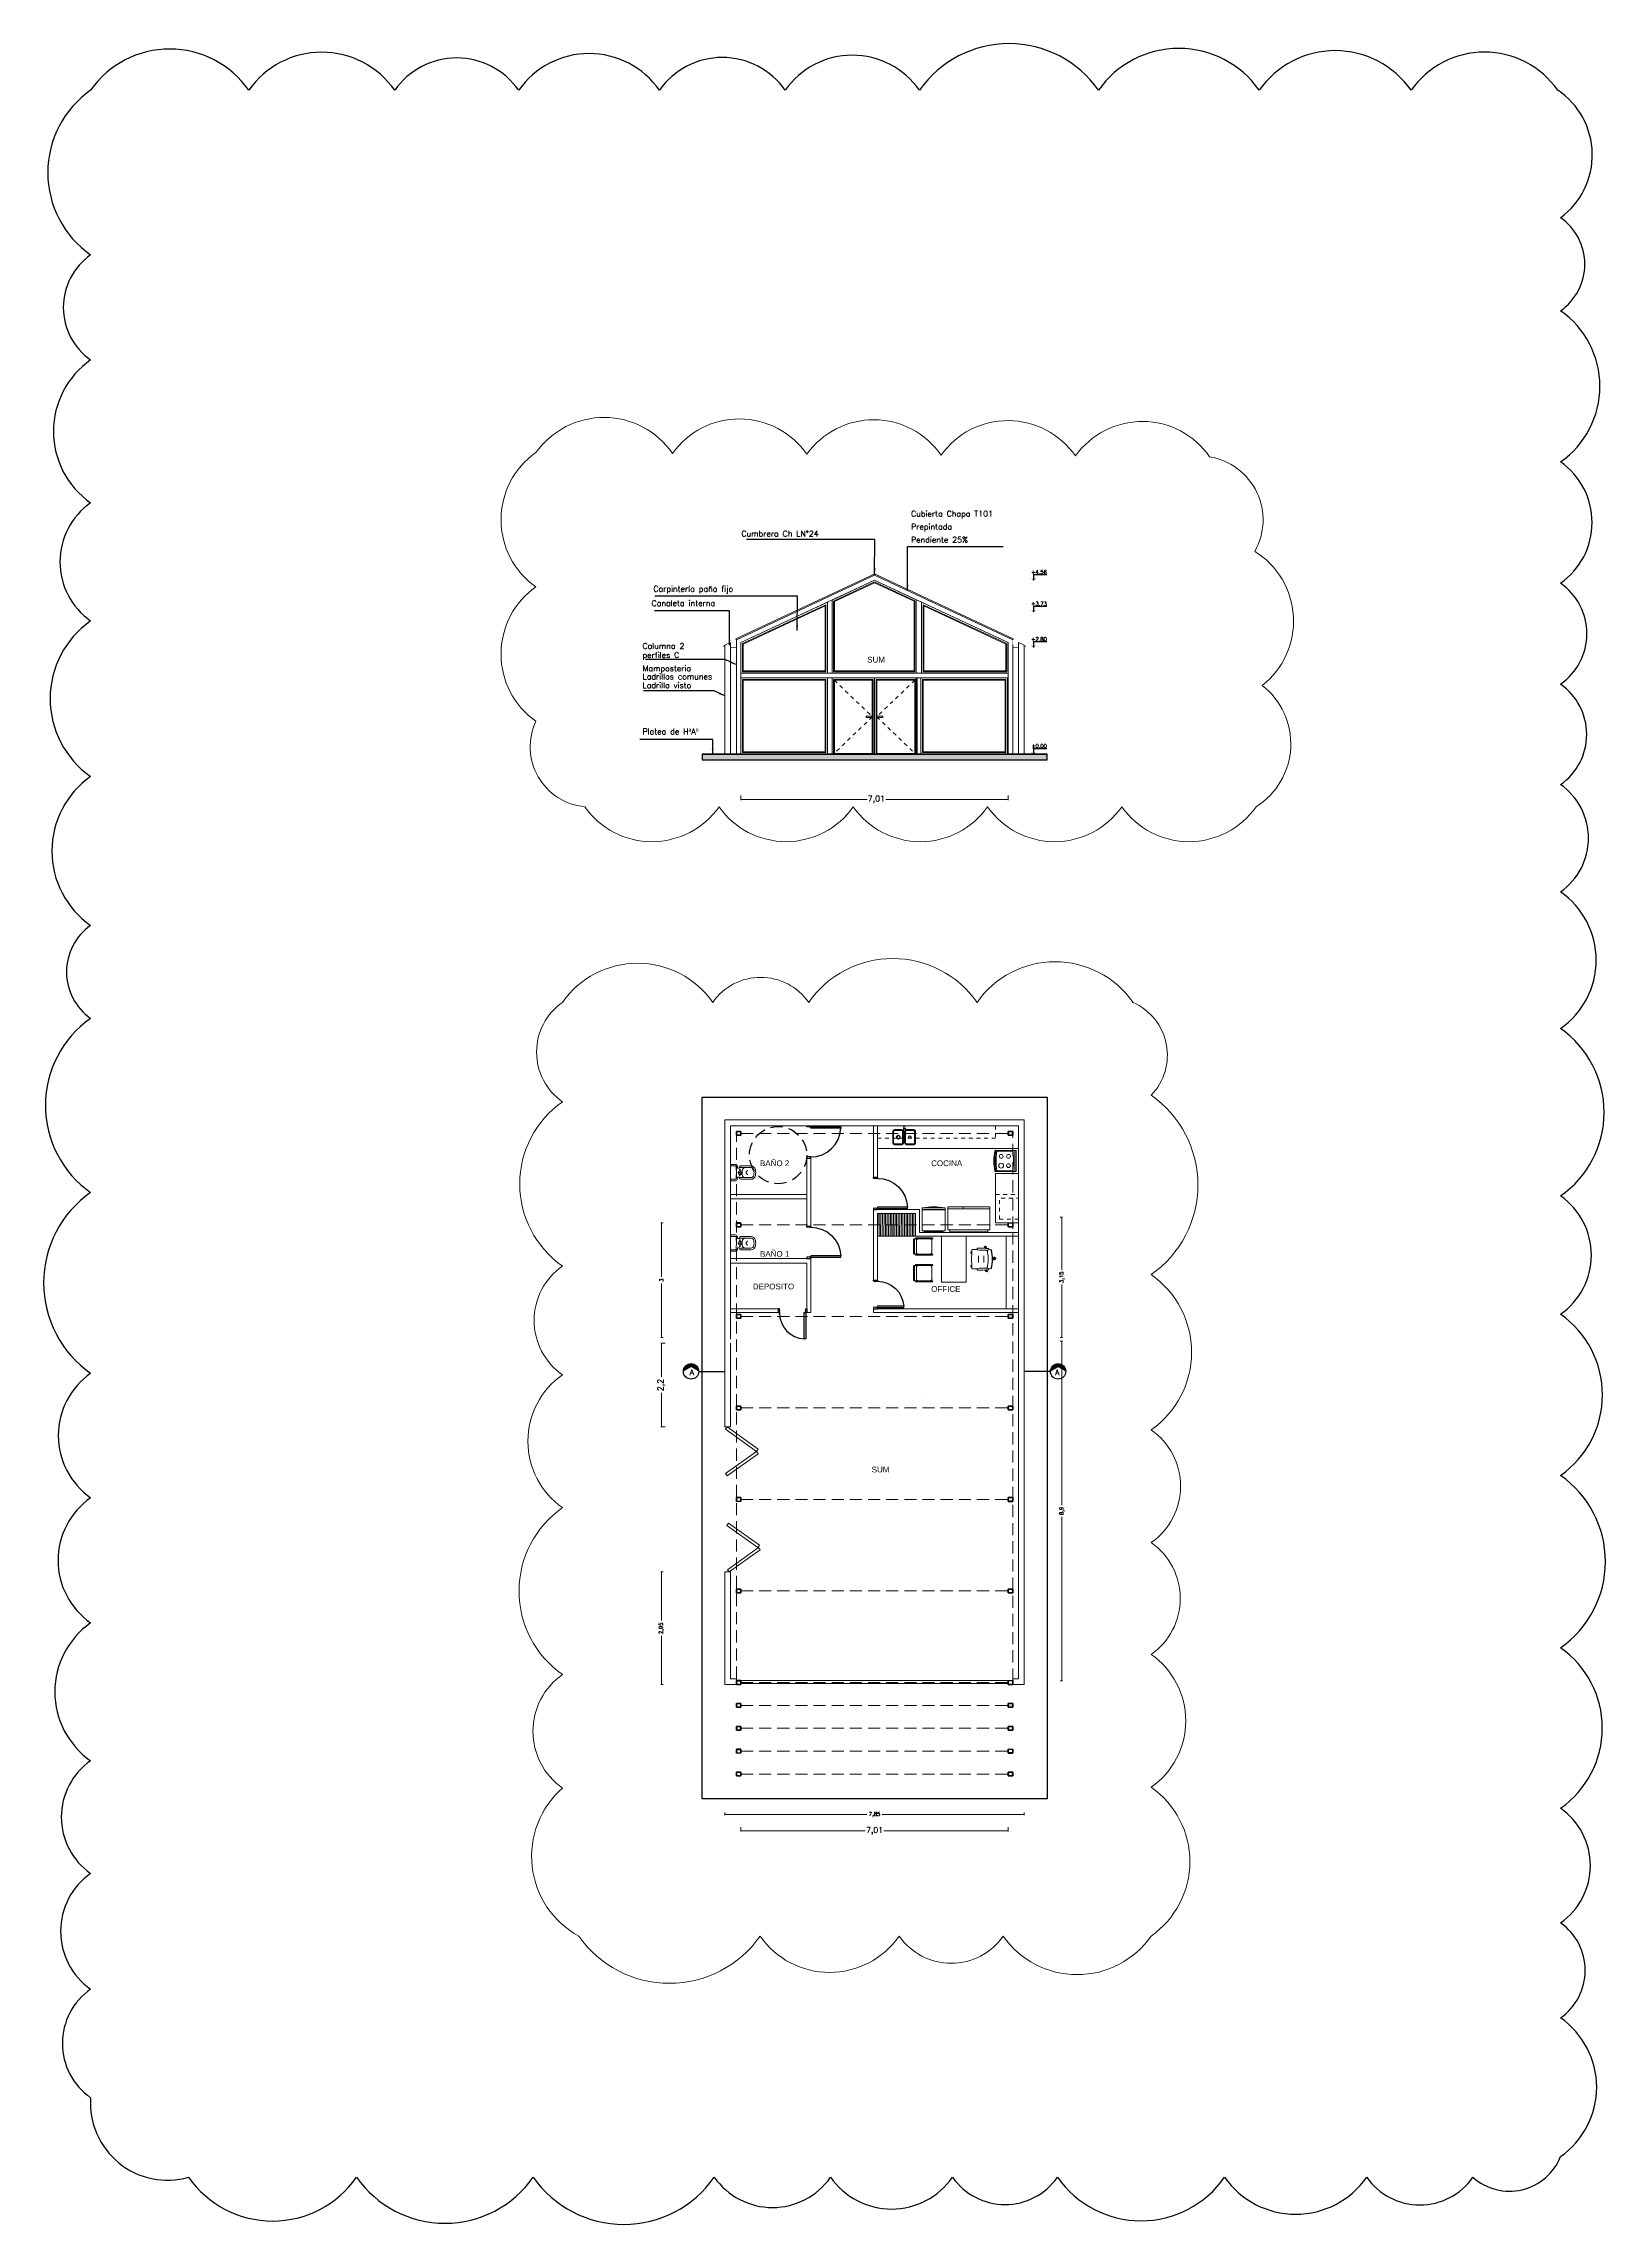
# Model space of a CAD drawing. Header units: metres. Extents: x 5593058 to 5593183, y 6971841 to 6972020.
# Drawn here: x 5593069 to 5593110, y 6971841.4 to 6971898.6 of the extents above; entities that cross this region are included whole.
import ezdxf
from ezdxf.enums import TextEntityAlignment as Align

# ---------------------------------------------------------------- set-up
doc = ezdxf.new("R2010")
doc.units = ezdxf.units.M
doc.header["$LTSCALE"] = 0.1
doc.header["$PDMODE"] = 35
doc.header["$PDSIZE"] = -3
for name, pattern in [('ACAD_ISO03W100', [30, 12, -18]), ('DASHED2', [0.375, 0.25, -0.125]), ('HIDDEN', [9.525, 6.35, -3.175]), ('HIDDEN2', [4.7625, 3.175, -1.5875]), ('RAYITA-RAYITA', [0.175, 0.075, -0.1])]:
    doc.linetypes.add(name, pattern=pattern)
for name, color, linetype, lineweight in [('0-COTAS', 9, 'Continuous', 0), ('A Electrodomestico', 1, 'Continuous', 0), ('A-ABERTURAS', 1, 'Continuous', 0), ('A-MOBILIARIO', 1, 'Continuous', 5), ('A-MUROS', 3, 'Continuous', 0), ('A-PISOS', 252, 'Continuous', 0), ('A-PLANILLA LOCALES', 2, 'Continuous', 0), ('A-PROYECCIONES', 253, 'ACAD_ISO03W100', 0), ('A-PUERTAS', 2, 'Continuous', 0), ('B Electrodomestico', 1, 'Continuous', 0), ('B Mobiliario', 1, 'Continuous', 0), ('B Sanitario', 1, 'Continuous', 0)]:
    doc.layers.add(name, color=color, linetype=linetype, lineweight=lineweight)
for name, color, linetype in [('A - ABERTURAS.', 1, 'Continuous'), ('A - CORTES', 1, 'Continuous'), ('A - MUROS', 2, 'Continuous'), ('A - MUROS NUEVOS.', 4, 'Continuous'), ('A - PISOS', 1, 'Continuous'), ('A - PROYECCION', 1, 'HIDDEN2'), ('A - PUERTAS', 2, 'Continuous'), ('A - TEXTOS', 1, 'Continuous'), ('A - VISTA 2', 2, 'Continuous'), ('A- HACH_MURO', 10, 'Continuous'), ('Borde Rio', 160, 'Continuous'), ('simb_cota nivel', 1, 'Continuous')]:
    doc.layers.add(name, color=color, linetype=linetype)
doc.styles.add('arial', font='arial.ttf')
doc.styles.add('COTAS', font='arial.ttf', dxfattribs={"width": 0.7})
doc.styles.add('ROMANS', font='romans')
doc.styles.get("Standard").update_dxf_attribs({"font": 'simplex.shx'})
doc.dimstyles.new('1-100', dxfattribs={"dimscale": 0.05, "dimtxt": 6, "dimasz": 3, "dimexe": 1.25, "dimexo": 0.625, "dimtad": 0, "dimzin": 1, "dimtxsty": 'COTAS', "dimcen": 0, "dimazin": 0, "dimtm": 1e-09, "dimtfac": 1, "dimtofl": 0, "dimtmove": 0, "dimatfit": 3, "dimfxl": 1.25, "dimarcsym": 0})
doc.dimstyles.new('EST-1.100', dxfattribs={"dimtxt": 0.15, "dimasz": 0.01, "dimexe": 0.015, "dimexo": 0, "dimgap": 0.05, "dimtad": 0, "dimtxsty": 'Standard', "dimblk": 'DOT', "dimcen": 0.02, "dimclrd": 256, "dimclre": 256, "dimclrt": 256, "dimazin": 0, "dimtfac": 1, "dimtmove": 0, "dimatfit": 3, "dimfxl": 0.1, "dimfxlon": 1, "dimlwd": -1, "dimlwe": -1, "dimarcsym": 0})

# ---------------------------------------------------------------- blocks, each defined once
blk = doc.blocks.new('_Dot')
at = {"color": 0, "linetype": 'ByBlock', "lineweight": -2}
blk.add_line((-0.5, 0), (-1, 0), dxfattribs=at)
at = {"color": 0, "linetype": 'ByBlock', "const_width": 0.5}
blk.add_lwpolyline([(-0.25, 0, 1), (0.25, 0, 1)], format="xyb", close=True, dxfattribs=at)
blk = doc.blocks.new('*D54')
at = {"layer": '0-COTAS', "transparency": 16777216}
for p, q in [((5593087.299, 6971878.893), (5593087.299, 6971878.778)), ((5593087.309, 6971878.793), (5593090.606, 6971878.793)), ((5593094.299, 6971878.793), (5593091.099, 6971878.793)), ((5593094.309, 6971878.893), (5593094.309, 6971878.778))]:
    blk.add_line(p, q, dxfattribs=at)
at = {"layer": 'Defpoints', "color": 0, "transparency": 16777216}
for p in [(5593087.299, 6971879.981), (5593094.309, 6971879.981), (5593094.309, 6971878.793)]:
    blk.add_point(p, dxfattribs=at)
at = {"layer": '0-COTAS', "transparency": 16777216, "xscale": 0.01, "yscale": 0.01, "zscale": 0.01, "rotation": 180}
blk.add_blockref('_Dot', (5593087.299, 6971878.793), dxfattribs=at)
at = {"layer": '0-COTAS', "transparency": 16777216, "xscale": 0.01, "yscale": 0.01, "zscale": 0.01}
blk.add_blockref('_Dot', (5593094.309, 6971878.793), dxfattribs=at)
at = {"layer": '0-COTAS', "transparency": 16777216, "insert": (5593090.852, 6971878.793), "char_height": 0.15, "attachment_point": 5}
blk.add_mtext('7,01', dxfattribs=at)
blk = doc.blocks.new('*U1')
at = {"color": 0, "linetype": 'ACAD_ISO03W100', "ltscale": 0.001, "transparency": 16777216}
for p, q in [((-0.056, 0), (-0.01, 0)), ((0, 0.01), (0, 0.059)), ((0.01, 0), (0.059, 0)), ((0, -0.059), (0, -0.01))]:
    blk.add_line(p, q, dxfattribs=at)
at = {"color": 0, "linetype": 'Continuous', "ltscale": 0.001, "transparency": 16777216}
for p, q in [((-0.005, 0), (0.005, 0)), ((0, -0.005), (0, 0.005))]:
    blk.add_line(p, q, dxfattribs=at)
blk = doc.blocks.new('Iº')
at = {"layer": 'A-MOBILIARIO'}
for p, q in [((0.528, 0.13), (0.236, 0.13)), ((0.303, 0.05), (0.303, -0.05)), ((0.236, -0.13), (0.528, -0.13))]:
    blk.add_line(p, q, dxfattribs=at)
for points in [[(0.117, -0.215), (0, -0.215), (0, 0.215), (0.124, 0.215, -0.393021), (0.179, 0.163, -0.005021), (0.182, 0.12), (0.216, 0.12, 0.414214), (0.236, 0.14), (0.236, 0.143, -0.414214), (0.268, 0.175), (0.338, 0.175), (0.528, 0.175, -0.35685), (0.651, 0.075, -0.100202), (0.651, -0.075, -0.35685), (0.528, -0.175), (0.338, -0.175), (0.268, -0.175, -0.414214), (0.236, -0.143), (0.236, -0.14, 0.414214), (0.216, -0.12), (0.182, -0.12), (0.182, -0.12), (0.179, -0.163, -0.393021), (0.124, -0.215), (0.117, -0.215)], [(0.005, 0.175), (0.129, 0.175, -0.393021), (0.144, 0.16, -0.019533), (0.15, 0, -0.019217), (0.144, -0.16, -0.393021), (0.129, -0.175), (0.005, -0.175)]]:
    blk.add_lwpolyline(points, format="xyb", dxfattribs=at)
for centre, radius in [((0.25, 0), 0.05), ((0.24, 0.08), 0.0085), ((0.24, -0.08), 0.0085)]:
    blk.add_circle(centre, radius, dxfattribs=at)
for centre, radius, start, end in [((0.383, 0.05), 0.08, 90, 180), ((0.465, -0.003), 0.0578, 101.6059, 177.3807), ((0.463, -0.02), 0.075, 97.256, 97.6058), ((0.528, 0.05), 0.08, 11.4442, 90), ((0.281, 0), 0.332, 348.5558, 11.4442), ((0.383, -0.05), 0.08, 180, 270), ((0.465, 0.003), 0.0578, 182.6193, 258.3941), ((0.463, 0.02), 0.075, 262.3942, 262.744), ((0.528, -0.05), 0.08, 270, 348.5558)]:
    blk.add_arc(centre, radius, start, end, dxfattribs=at)
at = {"layer": 'A-MOBILIARIO', "xscale": -1, "rotation": 90}
blk.add_blockref('*U1', (0.25, 0), dxfattribs=at)
blk = doc.blocks.new('*D84')
at = {"layer": '0-COTAS', "transparency": 16777216}
for p, q in [((5593095.669, 6971867.838), (5593095.734, 6971867.838)), ((5593095.719, 6971867.828), (5593095.719, 6971866.456)), ((5593095.719, 6971864.699), (5593095.719, 6971866.071)), ((5593095.669, 6971864.689), (5593095.734, 6971864.689))]:
    blk.add_line(p, q, dxfattribs=at)
at = {"layer": 'Defpoints', "color": 0, "transparency": 16777216}
for p in [(5593094.298, 6971867.838), (5593094.298, 6971864.689), (5593095.719, 6971864.689)]:
    blk.add_point(p, dxfattribs=at)
at = {"layer": '0-COTAS', "transparency": 16777216, "xscale": 0.01, "yscale": 0.01, "zscale": 0.01}
for p, rotation in [((5593095.719, 6971867.838), 90), ((5593095.719, 6971864.689), 270)]:
    blk.add_blockref('_Dot', p, dxfattribs=dict(at, rotation=rotation))
at = {"layer": '0-COTAS', "transparency": 16777216, "insert": (5593095.719, 6971866.263), "char_height": 0.1, "attachment_point": 5, "rotation": 90}
blk.add_mtext('3,15', dxfattribs=at)
blk = doc.blocks.new('*D85')
at = {"layer": '0-COTAS', "transparency": 16777216}
for p, q in [((5593095.669, 6971864.589), (5593095.734, 6971864.589)), ((5593095.719, 6971864.579), (5593095.719, 6971860.29)), ((5593095.719, 6971855.695), (5593095.719, 6971859.985)), ((5593095.669, 6971855.685), (5593095.734, 6971855.685))]:
    blk.add_line(p, q, dxfattribs=at)
at = {"layer": 'Defpoints', "color": 0, "transparency": 16777216}
for p in [(5593094.579, 6971864.589), (5593093.839, 6971855.685), (5593095.719, 6971855.685)]:
    blk.add_point(p, dxfattribs=at)
at = {"layer": '0-COTAS', "transparency": 16777216, "xscale": 0.01, "yscale": 0.01, "zscale": 0.01}
for p, rotation in [((5593095.719, 6971864.589), 90), ((5593095.719, 6971855.685), 270)]:
    blk.add_blockref('_Dot', p, dxfattribs=dict(at, rotation=rotation))
at = {"layer": '0-COTAS', "transparency": 16777216, "insert": (5593095.719, 6971860.137), "char_height": 0.1, "attachment_point": 5, "rotation": 90}
blk.add_mtext('8,9', dxfattribs=at)
blk = doc.blocks.new('*D86')
at = {"layer": '0-COTAS', "transparency": 16777216}
for p, q in [((5593086.879, 6971852.226), (5593086.879, 6971852.161)), ((5593086.889, 6971852.176), (5593090.602, 6971852.176)), ((5593094.719, 6971852.176), (5593091.006, 6971852.176)), ((5593094.729, 6971852.226), (5593094.729, 6971852.161))]:
    blk.add_line(p, q, dxfattribs=at)
at = {"layer": 'Defpoints', "color": 0, "transparency": 16777216}
for p in [(5593086.879, 6971858.038), (5593094.729, 6971857.988), (5593094.729, 6971852.176)]:
    blk.add_point(p, dxfattribs=at)
at = {"layer": '0-COTAS', "transparency": 16777216, "xscale": 0.01, "yscale": 0.01, "zscale": 0.01, "rotation": 180}
blk.add_blockref('_Dot', (5593086.879, 6971852.176), dxfattribs=at)
at = {"layer": '0-COTAS', "transparency": 16777216, "xscale": 0.01, "yscale": 0.01, "zscale": 0.01}
blk.add_blockref('_Dot', (5593094.729, 6971852.176), dxfattribs=at)
at = {"layer": '0-COTAS', "transparency": 16777216, "insert": (5593090.804, 6971852.176), "char_height": 0.1, "attachment_point": 5}
blk.add_mtext('7,85', dxfattribs=at)
blk = doc.blocks.new('*D89')
at = {"layer": '0-COTAS', "transparency": 16777216}
for p, q in [((5593085.262, 6971858.536), (5593085.197, 6971858.536)), ((5593085.212, 6971858.526), (5593085.212, 6971857.264)), ((5593085.212, 6971855.597), (5593085.212, 6971856.859)), ((5593085.262, 6971855.587), (5593085.197, 6971855.587))]:
    blk.add_line(p, q, dxfattribs=at)
at = {"layer": 'Defpoints', "color": 0, "transparency": 16777216}
for p in [(5593087.029, 6971858.536), (5593085.212, 6971855.587), (5593087.029, 6971855.587)]:
    blk.add_point(p, dxfattribs=at)
at = {"layer": '0-COTAS', "transparency": 16777216, "xscale": 0.01, "yscale": 0.01, "zscale": 0.01}
for p, rotation in [((5593085.212, 6971858.536), 90), ((5593085.212, 6971855.587), 270)]:
    blk.add_blockref('_Dot', p, dxfattribs=dict(at, rotation=rotation))
at = {"layer": '0-COTAS', "transparency": 16777216, "insert": (5593085.212, 6971857.061), "char_height": 0.1, "attachment_point": 5, "rotation": 90}
blk.add_mtext('2,95', dxfattribs=at)
blk = doc.blocks.new('*D87')
at = {"layer": '0-COTAS', "transparency": 16777216}
for p, q in [((5593085.262, 6971867.688), (5593085.197, 6971867.688)), ((5593085.212, 6971867.678), (5593085.212, 6971866.272)), ((5593085.212, 6971864.699), (5593085.212, 6971866.105)), ((5593085.262, 6971864.689), (5593085.197, 6971864.689))]:
    blk.add_line(p, q, dxfattribs=at)
at = {"layer": 'Defpoints', "color": 0, "transparency": 16777216}
for p in [(5593085.212, 6971867.688), (5593086.879, 6971867.688), (5593087.029, 6971864.689)]:
    blk.add_point(p, dxfattribs=at)
at = {"layer": '0-COTAS', "transparency": 16777216, "xscale": 0.01, "yscale": 0.01, "zscale": 0.01}
for p, rotation in [((5593085.212, 6971867.688), 90), ((5593085.212, 6971864.689), 270)]:
    blk.add_blockref('_Dot', p, dxfattribs=dict(at, rotation=rotation))
at = {"layer": '0-COTAS', "transparency": 16777216, "insert": (5593085.212, 6971866.188), "char_height": 0.1, "attachment_point": 5, "rotation": 90}
blk.add_mtext('3', dxfattribs=at)
blk = doc.blocks.new('*D90')
at = {"layer": '0-COTAS', "transparency": 16777216}
for p, q in [((5593085.312, 6971864.538), (5593085.197, 6971864.538)), ((5593085.212, 6971864.528), (5593085.212, 6971863.646)), ((5593085.212, 6971862.35), (5593085.212, 6971863.231)), ((5593085.312, 6971862.34), (5593085.197, 6971862.34))]:
    blk.add_line(p, q, dxfattribs=at)
at = {"layer": 'Defpoints', "color": 0, "transparency": 16777216}
for p in [(5593087.029, 6971864.538), (5593085.212, 6971862.34), (5593087.029, 6971862.34)]:
    blk.add_point(p, dxfattribs=at)
at = {"layer": '0-COTAS', "transparency": 16777216, "xscale": 0.01, "yscale": 0.01, "zscale": 0.01}
for p, rotation in [((5593085.212, 6971864.538), 90), ((5593085.212, 6971862.34), 270)]:
    blk.add_blockref('_Dot', p, dxfattribs=dict(at, rotation=rotation))
at = {"layer": '0-COTAS', "transparency": 16777216, "insert": (5593085.212, 6971863.439), "char_height": 0.15, "attachment_point": 5, "rotation": 90}
blk.add_mtext('2,2', dxfattribs=at)
blk = doc.blocks.new('*D88')
at = {"layer": '0-COTAS', "transparency": 16777216}
for p, q in [((5593087.299, 6971851.849), (5593087.299, 6971851.734)), ((5593087.309, 6971851.749), (5593090.558, 6971851.749)), ((5593094.299, 6971851.749), (5593091.05, 6971851.749)), ((5593094.309, 6971851.849), (5593094.309, 6971851.734))]:
    blk.add_line(p, q, dxfattribs=at)
at = {"layer": 'Defpoints', "color": 0, "transparency": 16777216}
for p in [(5593087.299, 6971855.587), (5593094.309, 6971855.587), (5593094.309, 6971851.749)]:
    blk.add_point(p, dxfattribs=at)
at = {"layer": '0-COTAS', "transparency": 16777216, "xscale": 0.01, "yscale": 0.01, "zscale": 0.01, "rotation": 180}
blk.add_blockref('_Dot', (5593087.299, 6971851.749), dxfattribs=at)
at = {"layer": '0-COTAS', "transparency": 16777216, "xscale": 0.01, "yscale": 0.01, "zscale": 0.01}
blk.add_blockref('_Dot', (5593094.309, 6971851.749), dxfattribs=at)
at = {"layer": '0-COTAS', "transparency": 16777216, "insert": (5593090.804, 6971851.749), "char_height": 0.15, "attachment_point": 5}
blk.add_mtext('7,01', dxfattribs=at)
blk = doc.blocks.new('PERFIL C 120')
blk.add_lwpolyline([(0.105, 0), (0.12, 0), (0.12, 0.05), (0, 0.05), (0, 0), (0.015, 0), (0.015, 0.002), (0.002, 0.002), (0.002, 0.048), (0.118, 0.048), (0.118, 0.002), (0.105, 0.002)], close=True)
blk = doc.blocks.new('EST MET')
at = {"layer": 'A-PROYECCIONES', "color": 253, "linetype": 'HIDDEN', "ltscale": 0.5}
blk.add_line((0.12, 0), (7.13, 0), dxfattribs=at)
at = {"layer": 'A - VISTA 2'}
blk.add_blockref('PERFIL C 120', (0, 0), dxfattribs=at)
at = {"layer": 'A - VISTA 2', "xscale": -1, "rotation": 180}
blk.add_blockref('PERFIL C 120', (0, 0), dxfattribs=at)
at = {"layer": 'A - VISTA 2', "xscale": -1}
blk.add_blockref('PERFIL C 120', (7.25, 0), dxfattribs=at)
at = {"layer": 'A - VISTA 2', "rotation": 180}
blk.add_blockref('PERFIL C 120', (7.25, 0), dxfattribs=at)
blk = doc.blocks.new('eq_silla_of')
at = {"linetype": 'ByBlock'}
for p, q in [((-0.286, 0.15), (-0.323, 0.141)), ((-0.312, 0.097), (-0.323, 0.141)), ((-0.307, 0.1), (-0.283, 0.092)), ((-0.307, 0.095), (-0.283, 0.087)), ((-0.306, 0.089), (-0.283, 0.082)), ((-0.304, 0.104), (-0.283, 0.097)), ((-0.3, 0.108), (-0.282, 0.102)), ((-0.284, 0.071), (-0.299, 0.076)), ((-0.281, 0.13), (-0.286, 0.15)), ((-0.282, 0.113), (-0.286, 0.114)), ((-0.28, 0.165), (-0.28, 0.152)), ((-0.275, 0.17), (-0.25, 0.17)), ((-0.247, 0.169), (-0.25, 0.219)), ((-0.245, 0.166), (-0.239, 0.116)), ((-0.09, 0.04), (0.09, 0.04)), ((-0.02, 0.27), (-0.02, 0.308)), ((-0.01, 0.319), (-0.01, 0.27)), ((-0.005, 0.322), (-0.005, 0.27)), ((-0.004, 0.327), (0.035, 0.351)), ((0, 0.323), (0, 0.27)), ((0.005, 0.322), (0.005, 0.27)), ((0.01, 0.319), (0.01, 0.27)), ((0.02, 0.297), (0.054, 0.318)), ((0.02, 0.27), (0.02, 0.308)), ((0.054, 0.318), (0.035, 0.351)), ((0.245, 0.166), (0.239, 0.116)), ((0.247, 0.169), (0.25, 0.219)), ((0.275, 0.17), (0.25, 0.17)), ((0.28, 0.165), (0.28, 0.152)), ((0.282, 0.113), (0.286, 0.114)), ((0.3, 0.108), (0.282, 0.102)), ((0.304, 0.104), (0.283, 0.097)), ((0.307, 0.1), (0.283, 0.092)), ((0.307, 0.095), (0.283, 0.087)), ((0.306, 0.089), (0.283, 0.082)), ((0.284, 0.071), (0.299, 0.076)), ((0.289, 0.073), (0.319, 0.047)), ((0.31, 0.105), (0.344, 0.075)), ((0.319, 0.047), (0.344, 0.075)), ((-0.282, -0.135), (-0.247, -0.135)), ((-0.25, -0.135), (-0.25, -0.265)), ((-0.208, -0.273), (-0.214, -0.293)), ((-0.214, -0.293), (-0.177, -0.304)), ((-0.169, -0.275), (-0.177, -0.304)), ((-0.09, -0.1), (0.09, -0.1)), ((0.148, -0.276), (0.143, -0.289)), ((0.143, -0.289), (0.178, -0.304)), ((0.191, -0.274), (0.178, -0.304)), ((0.282, -0.135), (0.247, -0.135)), ((0.25, -0.135), (0.25, -0.265))]:
    blk.add_line(p, q, dxfattribs=at)
for points in [[(-0.322, 0.139, 0.310293), (-0.328, 0.129, 0.078252), (-0.321, 0.099, 0.286366), (-0.312, 0.093, 0.310293)], [(-0.285, 0.148, -0.129743), (-0.28, 0.147, -0.078252)], [(0.033, 0.349, 0.310293), (0.022, 0.352, 0.078252), (-0.005, 0.336, 0.286366), (-0.008, 0.326, 0.310293)], [(0.052, 0.317, -0.310293), (0.049, 0.306, -0.078252), (0.023, 0.29, -0.068421), (0.02, 0.289, -0.310293)], [(0.318, 0.048, -0.310293), (0.306, 0.048, -0.074466), (0.284, 0.067, -0.068421)], [(0.343, 0.077, 0.310293), (0.341, 0.088, 0.078252), (0.318, 0.108, 0.286366), (0.307, 0.108, 0.310293)], [(-0.213, -0.291, -0.310293), (-0.218, -0.281, -0.021912), (-0.217, -0.272, -0.310293)], [(-0.176, -0.302, 0.310293), (-0.167, -0.296, 0.053753), (-0.16, -0.276, 0.310293)], [(0.144, -0.287, -0.303358), (0.14, -0.277, -0.078252)], [(0.179, -0.302, 0.310293), (0.189, -0.297, 0.065782), (0.2, -0.274, 0.310293)]]:
    blk.add_lwpolyline(points, format="xyb", dxfattribs=at)
for centre, radius, start, end in [((-0.292, 0.095), 0.02, 72.4283, 251.5717), ((5.197, -0.135), 5.484, 177.0032, 179.9477), ((-0.275, 0.165), 0.005, 90, 180), ((-0.23, 0.22), 0.02, 104.7821, 183.0128), ((-0.25, 0.165), 0.005, 5.8774, 90), ((0, -0.65), 0.91, 74.1218, 105.8782), ((-0.232, 0.147), 0.0135, 225.0392, 264.5976), ((-2.58, 0.019), 2.343, 356.3416, 2.3608), ((-0.226, 0.144), 0.019, 217.9991, 268.8895), ((0, -0.65), 0.92, 75.1995, 104.8005), ((-0.226, 0.433), 0.3, 268.586, 281.0842), ((-0.227, 0.215), 0.0898, 270.2962, 297.5547), ((0, -0.72), 0.875, 78.9158, 101.0842), ((0, 0.307), 0.02, 0.4283, 179.5717), ((0.226, 0.433), 0.3, 258.9158, 271.414), ((0.227, 0.215), 0.0898, 242.4453, 269.7038), ((0.226, 0.144), 0.019, 271.1105, 322.0009), ((0.232, 0.147), 0.0135, 275.4024, 314.9608), ((0.23, 0.22), 0.02, 356.9872, 75.2179), ((2.58, 0.019), 2.343, 177.6392, 183.6584), ((0.25, 0.165), 0.005, 90, 174.1226), ((0.275, 0.165), 0.005, 0, 90), ((-5.197, -0.135), 5.484, 0.0523, 2.9968), ((0.292, 0.095), 0.02, 288.4283, 107.5717), ((-0.282, -0.13), 0.005, 179.9477, 270), ((-0.245, -0.265), 0.005, 180, 265.5034), ((-0.247, -0.13), 0.005, 270, 356.3416), ((0, 2.85), 3.13, 265.5034, 274.4966), ((0.247, -0.13), 0.005, 183.6584, 270), ((0.245, -0.265), 0.005, 274.4966, 0), ((0.282, -0.13), 0.005, 270, 0.0523)]:
    blk.add_arc(centre, radius, start, end, dxfattribs=at)
blk = doc.blocks.new('Silla 01 - Planta')
at = {"color": 0, "linetype": 'ByBlock', "lineweight": -2}
for points in [[(-0.226, -0.214), (-0.226, -0.216), (-0.225, -0.219), (-0.224, -0.221), (-0.222, -0.223), (-0.221, -0.225), (-0.218, -0.225), (-0.217, -0.226), (-0.214, -0.226), (-0.211, -0.226), (-0.209, -0.225), (-0.206, -0.225), (-0.205, -0.223), (-0.203, -0.221), (-0.202, -0.219), (-0.201, -0.216), (-0.201, -0.214), (-0.201, 0.214), (-0.201, 0.216), (-0.202, 0.219), (-0.203, 0.22), (-0.205, 0.222), (-0.206, 0.224), (-0.209, 0.225), (-0.211, 0.225), (-0.214, 0.226), (-0.217, 0.225), (-0.218, 0.225), (-0.221, 0.224), (-0.222, 0.222), (-0.224, 0.22), (-0.225, 0.219), (-0.226, 0.216), (-0.226, 0.214), (-0.226, -0.214)], [(-0.188, 0.277), (0.188, 0.277), (0.191, 0.276), (0.194, 0.276), (0.195, 0.274), (0.198, 0.272), (0.199, 0.271), (0.2, 0.269), (0.201, 0.266), (0.201, 0.264), (0.201, 0.261), (0.2, 0.259), (0.199, 0.257), (0.198, 0.254), (0.195, 0.254), (0.194, 0.252), (0.191, 0.251), (0.188, 0.251), (-0.188, 0.251), (-0.191, 0.251), (-0.194, 0.252), (-0.195, 0.254), (-0.198, 0.254), (-0.199, 0.257), (-0.2, 0.259), (-0.201, 0.261), (-0.201, 0.264), (-0.201, 0.266), (-0.2, 0.269), (-0.199, 0.271), (-0.198, 0.272), (-0.195, 0.274), (-0.194, 0.276), (-0.191, 0.276), (-0.188, 0.277)], [(-0.176, 0.201), (-0.176, 0.194), (-0.182, 0.19), (-0.186, 0.185), (-0.19, 0.181), (-0.194, 0.175), (-0.197, 0.17), (-0.199, 0.163), (-0.2, 0.157), (-0.2, 0.151), (-0.201, 0.151), (-0.201, 0.264), (-0.201, 0.261), (-0.2, 0.259), (-0.199, 0.257), (-0.198, 0.254), (-0.195, 0.254), (-0.194, 0.252), (-0.191, 0.251), (-0.188, 0.251), (-0.2, 0.251), (-0.2, 0.226), (-0.2, 0.226), (-0.2, 0.221), (-0.199, 0.216), (-0.196, 0.212), (-0.194, 0.208), (-0.189, 0.205), (-0.186, 0.203), (-0.181, 0.202), (-0.176, 0.201)], [(-0.2, 0.251), (0.202, 0.251), (0.202, 0.226), (0.202, 0.226), (0.201, 0.221), (0.2, 0.216), (0.197, 0.212), (0.194, 0.208), (0.191, 0.205), (0.186, 0.202), (0.182, 0.202), (0.177, 0.201), (-0.176, 0.201), (-0.181, 0.202), (-0.185, 0.202), (-0.189, 0.205), (-0.194, 0.208), (-0.196, 0.212), (-0.199, 0.216), (-0.2, 0.221), (-0.2, 0.226), (-0.2, 0.226), (-0.2, 0.251)], [(-0.15, 0.201), (0.151, 0.201), (0.156, 0.201), (0.161, 0.2), (0.166, 0.198), (0.171, 0.197), (0.176, 0.195), (0.179, 0.192), (0.183, 0.19), (0.187, 0.186), (0.19, 0.182), (0.193, 0.179), (0.195, 0.174), (0.198, 0.17), (0.2, 0.165), (0.2, 0.161), (0.201, 0.156), (0.202, 0.151), (0.202, -0.151), (0.201, -0.157), (0.2, -0.161), (0.2, -0.166), (0.198, -0.171), (0.195, -0.175), (0.193, -0.18), (0.19, -0.183), (0.187, -0.186), (0.183, -0.19), (0.179, -0.193), (0.176, -0.196), (0.171, -0.197), (0.166, -0.199), (0.161, -0.2), (0.156, -0.201), (0.151, -0.202), (-0.15, -0.202), (-0.155, -0.201), (-0.16, -0.2), (-0.165, -0.199), (-0.17, -0.197), (-0.174, -0.196), (-0.178, -0.193), (-0.183, -0.19), (-0.186, -0.186), (-0.189, -0.183), (-0.192, -0.18), (-0.194, -0.175), (-0.197, -0.171), (-0.199, -0.166), (-0.2, -0.161), (-0.2, -0.157), (-0.2, -0.151), (-0.2, 0.151), (-0.2, 0.156), (-0.2, 0.161), (-0.199, 0.165), (-0.197, 0.17), (-0.194, 0.174), (-0.192, 0.179), (-0.189, 0.182), (-0.186, 0.186), (-0.183, 0.19), (-0.178, 0.192), (-0.174, 0.195), (-0.17, 0.197), (-0.165, 0.198), (-0.16, 0.2), (-0.155, 0.201), (-0.15, 0.201)], [(0.176, 0.201), (0.176, 0.194), (0.181, 0.191), (0.185, 0.188), (0.189, 0.184), (0.193, 0.18), (0.195, 0.174), (0.198, 0.169), (0.2, 0.164), (0.201, 0.158), (0.201, 0.22), (0.2, 0.216), (0.198, 0.213), (0.195, 0.209), (0.193, 0.207), (0.189, 0.204), (0.185, 0.202), (0.181, 0.202), (0.177, 0.201), (0.176, 0.201), (0.176, 0.201)], [(0.201, 0.251), (0.201, 0.264), (0.201, 0.261), (0.2, 0.259), (0.199, 0.257), (0.198, 0.254), (0.195, 0.254), (0.194, 0.252), (0.191, 0.251), (0.188, 0.251), (0.201, 0.251), (0.201, 0.251)], [(0.201, -0.214), (0.201, -0.216), (0.202, -0.219), (0.203, -0.221), (0.205, -0.223), (0.206, -0.225), (0.209, -0.225), (0.211, -0.226), (0.214, -0.226), (0.217, -0.226), (0.218, -0.225), (0.221, -0.225), (0.222, -0.223), (0.224, -0.221), (0.225, -0.219), (0.226, -0.216), (0.226, -0.214), (0.226, 0.214), (0.226, 0.216), (0.225, 0.219), (0.224, 0.22), (0.222, 0.222), (0.221, 0.224), (0.218, 0.225), (0.217, 0.225), (0.214, 0.226), (0.211, 0.225), (0.209, 0.225), (0.206, 0.224), (0.205, 0.222), (0.203, 0.22), (0.202, 0.219), (0.201, 0.216), (0.201, 0.214), (0.201, -0.214)]]:
    blk.add_lwpolyline(points, dxfattribs=at)
blk = doc.blocks.new('eq_modu_atencon')
at = {"ltscale": 0.1}
for p, q in [((-0.8, -1.7), (-0.8, -0.5)), ((-1.45, -1.7), (-0.8, -1.7))]:
    blk.add_line(p, q, dxfattribs=at)
blk.add_lwpolyline([(-0.8, -0.5), (-1.45, -0.5), (-1.45, -1.7)])
at = {"xscale": -1, "rotation": 90}
for p in [(-1.906, -0.733), (-1.906, -1.433)]:
    blk.add_blockref('Silla 01 - Planta', p, dxfattribs=at)
at = {"rotation": 270}
blk.add_blockref('eq_silla_of', (-0.381, -1.1), dxfattribs=at)
blk = doc.blocks.new('Heladera 110 - Planta')
at = {"color": 0, "linetype": 'ByBlock', "lineweight": -2}
for p, q in [((0.55, -0.625), (-0.55, -0.625)), ((-0.15, -0.625), (-0.15, -0.675)), ((-0.15, -0.625), (-0.15, -0.675))]:
    blk.add_line(p, q, dxfattribs=at)
blk.add_lwpolyline([(0.55, -0.675), (-0.55, -0.675), (-0.55, -0.075), (0.55, -0.075)], close=True, dxfattribs=at)
blk.add_lwpolyline([(0.5, -0.075), (0.5, -0.025), (-0.5, -0.025), (-0.5, -0.075)], dxfattribs=at)
blk = doc.blocks.new('Heladera - Planta')
at = {"color": 0, "linetype": 'ByBlock', "lineweight": -2}
for p, q in [((-0.3, -0.6), (0.3, -0.6)), ((-0.3, -0.61), (0.3, -0.61))]:
    blk.add_line(p, q, dxfattribs=at)
blk.add_lwpolyline([(-0.3, -0.65), (0.3, -0.65), (0.3, -0.05), (-0.3, -0.05)], close=True, dxfattribs=at)
blk.add_lwpolyline([(-0.25, -0.05), (-0.25, -0.025), (0.25, -0.025), (0.25, -0.05)], dxfattribs=at)
blk.add_arc((0, 1.138), 1.813, 260.4727, 279.5273, dxfattribs=at)
blk = doc.blocks.new('Pileta de Cocina Johnson - Planta')
at = {"color": 0, "linetype": 'ByBlock', "lineweight": -2}
for points in [[(-0.25, -0.5), (-0.063, -0.5, 0.414214), (-0.013, -0.45), (-0.013, -0.15, 0.414214), (-0.063, -0.1), (-0.25, -0.1, 0.414214), (-0.3, -0.15), (-0.3, -0.45, 0.414214)], [(-0.25, -0.475), (-0.063, -0.475, 0.414214), (-0.038, -0.45), (-0.038, -0.15, 0.414214), (-0.063, -0.125), (-0.25, -0.125, 0.414214), (-0.275, -0.15), (-0.275, -0.45, 0.414214)], [(0.25, -0.5), (0.062, -0.5, -0.414214), (0.013, -0.45), (0.013, -0.15, -0.414214), (0.062, -0.1), (0.25, -0.1, -0.414214), (0.3, -0.15), (0.3, -0.45, -0.414214)], [(0.25, -0.475), (0.062, -0.475, -0.414214), (0.038, -0.45), (0.038, -0.15, -0.414214), (0.062, -0.125), (0.25, -0.125, -0.414214), (0.275, -0.15), (0.275, -0.45, -0.414214)]]:
    blk.add_lwpolyline(points, format="xyb", close=True, dxfattribs=at)
for points in [[(-0.015, -0.07), (-0.015, -0.3, 1), (0.015, -0.3), (0.015, -0.07)], [(0.014, -0.071), (0.067, -0.124, 1), (0.074, -0.117), (0.021, -0.064)]]:
    blk.add_lwpolyline(points, format="xyb", dxfattribs=at)
for centre, radius in [((-0.15, -0.3), 0.05), ((-0.15, -0.3), 0.0375), ((0, -0.05), 0.025), ((0.15, -0.3), 0.0375), ((0.15, -0.3), 0.025)]:
    blk.add_circle(centre, radius, dxfattribs=at)
blk = doc.blocks.new('CCONBPLN')
for p, q in [((-0.274, 0), (0.274, 0)), ((-0.274, 0), (-0.274, -0.53)), ((0.274, 0), (0.274, -0.53)), ((-0.274, -0.03), (0.274, -0.03)), ((-0.274, -0.56), (-0.274, -0.53)), ((-0.254, -0.109), (-0.254, -0.479)), ((0.254, -0.109), (0.254, -0.479)), ((0.274, -0.56), (0.274, -0.53))]:
    blk.add_line(p, q)
for points in [[(-0.174, -0.551), (-0.124, -0.551), (-0.124, -0.564), (-0.174, -0.564)], [(-0.099, -0.551), (-0.049, -0.551), (-0.049, -0.564), (-0.099, -0.564)], [(-0.024, -0.551), (0.026, -0.551), (0.026, -0.564), (-0.024, -0.564)], [(0.051, -0.551), (0.101, -0.551), (0.101, -0.564), (0.051, -0.564)], [(0.126, -0.551), (0.176, -0.551), (0.176, -0.564), (0.126, -0.564)]]:
    blk.add_lwpolyline(points, close=True)
for centre, radius in [((-0.122, -0.39), 0.065), ((-0.122, -0.198), 0.05), ((0.122, -0.198), 0.05), ((0.122, -0.39), 0.05)]:
    blk.add_circle(centre, radius)
for centre, radius, start, end in [((0, 1.307), 1.857, 261.5134, 278.4866), ((0, 1.307), 1.887, 261.6493, 278.3507), ((-0.224, -0.109), 0.03, 97.1488, 180), ((-0.224, -0.479), 0.03, 180, 262.8512), ((-0.005, -1.841), 1.776, 89.8293, 97.1962), ((-0.005, 1.253), 1.776, 262.8038, 270.1707), ((0.005, -1.841), 1.776, 82.8038, 90.1707), ((0.005, 1.253), 1.776, 269.8293, 277.1962), ((0.224, -0.109), 0.03, 0, 82.8512), ((0.224, -0.479), 0.03, 277.1488, 0)]:
    blk.add_arc(centre, radius, start, end)
at = {"flags": 9}
for tag, p in [('CODIGO', (0.609, -0.545)), ('PRODUCTO', (0.609, -0.127))]:
    blk.add_attdef(tag, p, '', height=0.1, dxfattribs=at)
blk = doc.blocks.new('PUERTA 85 der')
for points in [[(-0.82, 0), (-0.82, 0.038), (-0.81, 0.038), (-0.82, 0.1), (-0.84, 0.1), (-0.84, 0.1), (-0.85, 0.1), (-0.85, 0.1), (-0.85, 0), (-0.85, 0), (-0.84, 0), (-0.84, 0)], [(-0.03, 0), (-0.03, -0.79), (-0.068, -0.79), (-0.068, 0)], [(-0.03, 0), (-0.03, 0.038), (-0.04, 0.038), (-0.03, 0.1), (-0.01, 0.1), (-0.01, 0.1), (0, 0.1), (0, 0.1), (0, 0), (0, 0), (-0.01, 0), (-0.01, 0)]]:
    blk.add_lwpolyline(points, close=True)
at = {"color": 9}
blk.add_arc((-0.03, 0), 0.79, 180, 267.2429, dxfattribs=at)
blk = doc.blocks.new('PUERTA 75 der')
for points in [[(-0.72, 0), (-0.72, 0.038), (-0.71, 0.038), (-0.72, 0.1), (-0.74, 0.1), (-0.74, 0.1), (-0.75, 0.1), (-0.75, 0.1), (-0.75, 0), (-0.75, 0), (-0.74, 0), (-0.74, 0)], [(-0.03, 0), (-0.03, -0.69), (-0.068, -0.69), (-0.068, 0)], [(-0.03, 0), (-0.03, 0.038), (-0.04, 0.038), (-0.03, 0.1), (-0.01, 0.1), (-0.01, 0.1), (0, 0.1), (0, 0.1), (0, 0), (0, 0), (-0.01, 0), (-0.01, 0)]]:
    blk.add_lwpolyline(points, close=True)
at = {"color": 9}
blk.add_arc((-0.03, 0), 0.69, 180, 266.843, dxfattribs=at)
blk = doc.blocks.new('PUERTA 75 izq')
for points in [[(0.03, 0.1), (0.03, 0.79), (0.068, 0.79), (0.068, 0.1)], [(0.03, 0.1), (0.03, 0.062), (0.04, 0.062), (0.03, 0), (0.01, 0), (0.01, 0), (0, 0), (0, 0), (0, 0.1), (0, 0.1), (0.01, 0.1), (0.01, 0.1)], [(0.72, 0.1), (0.72, 0.062), (0.71, 0.062), (0.72, 0), (0.74, 0), (0.74, 0), (0.75, 0), (0.75, 0), (0.75, 0.1), (0.75, 0.1), (0.74, 0.1), (0.74, 0.1)]]:
    blk.add_lwpolyline(points, close=True)
at = {"color": 9}
blk.add_arc((0.03, 0.1), 0.69, 0, 86.843, dxfattribs=at)
blk = doc.blocks.new('puerta acceso ppal')
at = {"layer": 'A-PISOS'}
for points in [[(0, 2), (1.115, 2), (1.115, 0), (0, 0)], [(0.04, 1.96), (1.075, 1.96), (1.075, 0), (0.04, 0)], [(0.06, 1.94), (1.055, 1.94), (1.055, 0.02), (0.06, 0.02)], [(1.055, 0.995), (0.898, 0.995), (0.898, 0.965), (1.055, 0.965)]]:
    blk.add_lwpolyline(points, close=True, dxfattribs=at)
at = {"layer": 'A-PISOS', "linetype": 'DASHED2'}
blk.add_lwpolyline([(0.06, 1.94), (1.055, 0.98), (0.06, 0.02)], dxfattribs=at)
blk = doc.blocks.new('paño fijo')
at = {"layer": 'A-PISOS'}
for points in [[(0, 0), (2.27, 0), (2.27, -2), (0, -2)], [(0.04, -0.04), (2.23, -0.04), (2.23, -1.96), (0.04, -1.96)], [(0.06, -0.06), (2.21, -0.06), (2.21, -1.94), (0.06, -1.94)]]:
    blk.add_lwpolyline(points, close=True, dxfattribs=at)
blk = doc.blocks.new('paño fijo 2')
at = {"layer": 'A-PISOS'}
blk.add_lwpolyline([(-2.27, -1.059), (-2.27, -1.862), (0, -1.862), (0, 0), (-2.27, -1.059)], dxfattribs=at)
for points in [[(-2.23, -1.084), (-2.23, -1.822), (-0.04, -1.822), (-0.04, -0.063)], [(-2.21, -1.097), (-2.21, -1.802), (-0.06, -1.802), (-0.06, -0.094)]]:
    blk.add_lwpolyline(points, close=True, dxfattribs=at)
blk = doc.blocks.new('paño fijo 3')
at = {"layer": 'A-PISOS'}
blk.add_lwpolyline([(-1.115, -2.438), (1.095, -2.438), (1.095, -0.51), (0, 0), (-1.115, -0.52), (-1.115, -2.438)], dxfattribs=at)
for points in [[(-1.075, -2.398), (1.055, -2.398), (1.055, -0.536), (0, -0.044), (-1.075, -0.546)], [(-1.055, -2.378), (1.035, -2.378), (1.035, -0.549), (0, -0.066), (-1.055, -0.558)]]:
    blk.add_lwpolyline(points, close=True, dxfattribs=at)
blk = doc.blocks.new('ref-nivel-co')
at = {"linetype": 'ByBlock'}
blk.add_line((0, 0.003), (0, 0), dxfattribs=at)
at = {"const_width": 0.00025}
blk.add_lwpolyline([(-0.001, 0.0009), (0, 0), (0.001, 0.0009)], dxfattribs=at)
blk.add_lwpolyline([(0, 0.003), (0.007, 0.003)])
blk.add_attdef('NIVEL', text='', height=0.002).set_placement((0.007, 0.0033), align=Align.RIGHT)

msp = doc.modelspace()

# ---------------------------------------------------------------- hatches: boundary and pattern name
at = {"layer": 'A - CORTES', "ltscale": 1.5}
h = msp.add_hatch(color=256, dxfattribs=at)
h.dxf.hatch_style = 1
h.paths.add_polyline_path([(5593085.817, 6971863.897, 0.114897), (5593085.79, 6971863.809), (5593085.991, 6971863.925), (5593086.191, 6971863.809, 0.114897), (5593086.165, 6971863.897), (5593085.991, 6971863.997)])
h = msp.add_hatch(color=256, dxfattribs=at)
h.dxf.hatch_style = 1
h.paths.add_polyline_path([(5593095.792, 6971863.897, -0.114897), (5593095.818, 6971863.809), (5593095.617, 6971863.925), (5593095.417, 6971863.809, -0.114897), (5593095.443, 6971863.897), (5593095.617, 6971863.997)])
at = {"layer": 'A - MUROS'}
h = msp.add_hatch(color=256, dxfattribs=at)
h.dxf.hatch_style = 1
h.paths.add_polyline_path([(5593095.329, 6971879.981), (5593090.177, 6971879.981), (5593090.177, 6971879.981), (5593090.097, 6971879.981), (5593086.279, 6971879.981), (5593086.279, 6971879.831), (5593095.329, 6971879.831)])
at = {"layer": 'B Mobiliario'}
h = msp.add_hatch(dxfattribs=at)
h.set_pattern_fill('LINE', color=256, scale=0.013, angle=90)
h.paths.add_polyline_path([(5593091.879, 6971867.638), (5593090.879, 6971867.638), (5593090.879, 6971867.338), (5593091.879, 6971867.338)])
h.paths.add_polyline_path([(5593091.879, 6971867.938), (5593090.879, 6971867.938), (5593090.879, 6971867.638), (5593091.879, 6971867.638)])

# ---------------------------------------------------------------- linework, layer by layer
at = {"layer": '0-COTAS'}
for p, q in [((5593087.166, 6971883.008), (5593090.791, 6971884.699)), ((5593087.179, 6971882.981), (5593090.804, 6971884.672)), ((5593090.804, 6971884.672), (5593090.791, 6971884.699)), ((5593090.804, 6971884.672), (5593090.817, 6971884.699)), ((5593094.429, 6971882.981), (5593090.804, 6971884.672)), ((5593094.442, 6971883.008), (5593090.817, 6971884.699)), ((5593087.029, 6971882.911), (5593086.879, 6971882.841)), ((5593087.029, 6971879.981), (5593087.029, 6971882.911)), ((5593087.179, 6971882.981), (5593087.166, 6971883.008)), ((5593094.429, 6971882.981), (5593094.442, 6971883.008)), ((5593094.579, 6971879.981), (5593094.579, 6971882.911)), ((5593094.579, 6971882.911), (5593094.729, 6971882.841)), ((5593086.879, 6971879.981), (5593086.879, 6971882.841)), ((5593094.729, 6971879.981), (5593094.729, 6971882.841)), ((5593087.179, 6971858.138), (5593087.179, 6971857.99)), ((5593094.429, 6971858.138), (5593094.429, 6971857.99))]:
    msp.add_line(p, q, dxfattribs=at)
at = {"layer": '0-COTAS', "flags": 128}
msp.add_lwpolyline([(5593081.923, 6971887.888, 0.520567), (5593081.923, 6971884.366, 0.520567), (5593081.923, 6971880.844, 0.520567), (5593083.203, 6971878.602, 0.520567), (5593086.725, 6971878.602, 0.520567), (5593090.246, 6971878.602, 0.520567), (5593093.768, 6971878.602, 0.520567), (5593097.29, 6971878.602, 0.520567), (5593100.812, 6971878.602, 0.520567), (5593100.973, 6971881.782, 0.520567), (5593100.777, 6971885.298, 0.520567), (5593099.593, 6971887.776, 0.520567), (5593096.072, 6971887.799, 0.520567), (5593092.55, 6971887.821, 0.520567), (5593089.028, 6971887.843, 0.520567), (5593085.506, 6971887.866, 0.520567)], format="xyb", close=True, dxfattribs=at)
msp.add_lwpolyline([(5593090.677, 6971884.646), (5593090.804, 6971884.705), (5593090.925, 6971884.647)], dxfattribs=at)
at = {"layer": '0-COTAS', "const_width": 0.01, "flags": 128}
for points in [[(5593087.269, 6971883.025), (5593087.179, 6971882.981), (5593087.179, 6971882.781), (5593087.029, 6971882.781), (5593087.029, 6971882.908), (5593086.843, 6971882.818), (5593086.843, 6971882.798), (5593086.858, 6971882.798), (5593086.872, 6971882.812)], [(5593094.339, 6971883.025), (5593094.429, 6971882.981), (5593094.429, 6971882.781), (5593094.579, 6971882.781), (5593094.579, 6971882.908), (5593094.765, 6971882.818), (5593094.765, 6971882.798), (5593094.75, 6971882.798), (5593094.736, 6971882.812)]]:
    msp.add_lwpolyline(points, dxfattribs=at)
at = {"layer": 'A - CORTES', "ltscale": 1.5}
for p, q in [((5593085.991, 6971863.925), (5593085.79, 6971863.809)), ((5593085.991, 6971863.997), (5593085.817, 6971863.897)), ((5593086.165, 6971863.897), (5593085.991, 6971863.997)), ((5593086.191, 6971863.809), (5593085.991, 6971863.925)), ((5593086.192, 6971863.796), (5593086.883, 6971863.796)), ((5593095.416, 6971863.796), (5593094.725, 6971863.796)), ((5593095.417, 6971863.809), (5593095.617, 6971863.925)), ((5593095.443, 6971863.897), (5593095.617, 6971863.997)), ((5593095.617, 6971863.997), (5593095.792, 6971863.897)), ((5593095.617, 6971863.925), (5593095.818, 6971863.809))]:
    msp.add_line(p, q, dxfattribs=at)
for centre in [(5593085.991, 6971863.796), (5593095.617, 6971863.796)]:
    msp.add_circle(centre, 0.201, dxfattribs=at)
at = {"layer": 'A - PISOS'}
msp.add_lwpolyline([(5593086.281, 6971870.988), (5593095.329, 6971870.988), (5593095.329, 6971852.588), (5593086.281, 6971852.588)], close=True, dxfattribs=at)
at = {"layer": 'A - PROYECCION'}
msp.add_circle((5593088.274, 6971869.468), 0.75, dxfattribs=at)
at = {"layer": 'A- HACH_MURO', "flags": 128}
msp.add_lwpolyline([(5593070.243, 6971897.389, 0.520567), (5593070.243, 6971893.071, 0.520567), (5593070.243, 6971890.317, 0.520567), (5593070.243, 6971886.57, 0.520567), (5593070.243, 6971883.474, 0.520567), (5593070.243, 6971879.394, 0.520567), (5593070.243, 6971875.488, 0.520567), (5593070.243, 6971873.053, 0.520567), (5593070.243, 6971868.488, 0.520567), (5593070.243, 6971863.747, 0.520567), (5593070.243, 6971860.483, 0.520567), (5593070.243, 6971857.2, 0.520567), (5593070.243, 6971853.587, 0.520567), (5593070.243, 6971850.632, 0.520567), (5593070.243, 6971847.601, 0.520567), (5593070.243, 6971844.751, 0.520567), (5593072.811, 6971842.666, 0.520567), (5593077.22, 6971842.666, 0.520567), (5593081.852, 6971842.666, 0.520567), (5593086.601, 6971842.666, 0.520567), (5593089.651, 6971842.666, 0.520567), (5593092.851, 6971842.666, 0.520567), (5593095.602, 6971842.666, 0.520567), (5593099.986, 6971842.666, 0.520567), (5593103.712, 6971842.666, 0.520567), (5593106.5, 6971842.666, 0.520567), (5593108.797, 6971843.207, 0.520567), (5593108.797, 6971846.847, 0.520567), (5593108.797, 6971849.334, 0.520567), (5593108.797, 6971852.341, 0.520567), (5593108.797, 6971856.549, 0.520567), (5593108.797, 6971861.068, 0.520567), (5593108.797, 6971865.294, 0.520567), (5593108.797, 6971868.395, 0.520567), (5593108.797, 6971872.785, 0.520567), (5593108.797, 6971876.372, 0.520567), (5593108.797, 6971879.183, 0.520567), (5593108.797, 6971881.815, 0.520567), (5593108.797, 6971884.465, 0.520567), (5593108.797, 6971887.644, 0.520567), (5593108.797, 6971891.607, 0.520567), (5593108.797, 6971894.047, 0.520567), (5593108.723, 6971897.389, 0.520567), (5593104.879, 6971897.389, 0.520567), (5593100.892, 6971897.389, 0.520567), (5593096.678, 6971897.389, 0.520567), (5593091.982, 6971897.389, 0.520567), (5593088.459, 6971897.389, 0.520567), (5593085.163, 6971897.389, 0.520567), (5593081.47, 6971897.389, 0.520567), (5593078.218, 6971897.389, 0.520567), (5593074.391, 6971897.389, 0.520567)], format="xyb", close=True, dxfattribs=at)
at = {"layer": 'A-ABERTURAS', "ltscale": 0.007}
msp.add_line((5593092.191, 6971863.088), (5593092.191, 6971863.088), dxfattribs=at)
msp.add_line((5593092.191, 6971863.088), (5593092.191, 6971863.088), dxfattribs=at)
msp.add_line((5593092.191, 6971863.088), (5593092.191, 6971863.088), dxfattribs=at)
msp.add_line((5593092.191, 6971863.088), (5593092.191, 6971863.088), dxfattribs=at)
msp.add_line((5593092.191, 6971863.088), (5593092.191, 6971863.088), dxfattribs=at)
msp.add_line((5593092.191, 6971863.088), (5593092.191, 6971863.088), dxfattribs=at)
msp.add_line((5593092.191, 6971863.088), (5593092.191, 6971863.088), dxfattribs=at)
msp.add_line((5593092.191, 6971863.088), (5593092.191, 6971863.088), dxfattribs=at)
msp.add_line((5593092.191, 6971863.088), (5593092.191, 6971863.088), dxfattribs=at)
msp.add_line((5593092.191, 6971863.088), (5593092.191, 6971863.088), dxfattribs=at)
msp.add_line((5593092.191, 6971863.088), (5593092.191, 6971863.088), dxfattribs=at)
msp.add_line((5593092.191, 6971863.088), (5593092.191, 6971863.088), dxfattribs=at)
msp.add_line((5593092.191, 6971863.088), (5593092.191, 6971863.088), dxfattribs=at)
msp.add_line((5593092.191, 6971863.088), (5593092.191, 6971863.088), dxfattribs=at)
msp.add_line((5593092.191, 6971863.088), (5593092.191, 6971863.088), dxfattribs=at)
msp.add_line((5593092.191, 6971863.088), (5593092.191, 6971863.088), dxfattribs=at)
msp.add_line((5593092.191, 6971863.088), (5593092.191, 6971863.088), dxfattribs=at)
msp.add_line((5593092.191, 6971863.088), (5593092.191, 6971863.088), dxfattribs=at)
msp.add_line((5593092.191, 6971863.088), (5593092.191, 6971863.088), dxfattribs=at)
msp.add_line((5593092.191, 6971863.088), (5593092.191, 6971863.088), dxfattribs=at)
msp.add_line((5593092.191, 6971863.088), (5593092.191, 6971863.088), dxfattribs=at)
msp.add_line((5593092.191, 6971863.088), (5593092.191, 6971863.088), dxfattribs=at)
msp.add_line((5593092.191, 6971863.088), (5593092.191, 6971863.088), dxfattribs=at)
msp.add_line((5593092.191, 6971863.088), (5593092.191, 6971863.088), dxfattribs=at)
msp.add_line((5593092.191, 6971863.088), (5593092.191, 6971863.088), dxfattribs=at)
msp.add_line((5593092.191, 6971863.088), (5593092.191, 6971863.088), dxfattribs=at)
msp.add_line((5593092.191, 6971863.088), (5593092.191, 6971863.088), dxfattribs=at)
msp.add_line((5593092.191, 6971863.088), (5593092.191, 6971863.088), dxfattribs=at)
msp.add_line((5593092.191, 6971863.088), (5593092.191, 6971863.088), dxfattribs=at)
msp.add_line((5593092.191, 6971863.088), (5593092.191, 6971863.088), dxfattribs=at)
msp.add_line((5593092.191, 6971863.088), (5593092.191, 6971863.088), dxfattribs=at)
msp.add_line((5593092.191, 6971863.088), (5593092.191, 6971863.088), dxfattribs=at)
msp.add_line((5593092.191, 6971863.088), (5593092.191, 6971863.088), dxfattribs=at)
at = {"layer": 'A-MUROS'}
for p, q in [((5593086.879, 6971870.388), (5593086.879, 6971862.34)), ((5593094.729, 6971870.388), (5593086.879, 6971870.388)), ((5593094.729, 6971870.388), (5593094.729, 6971864.538)), ((5593087.029, 6971870.238), (5593087.029, 6971864.638)), ((5593087.029, 6971870.238), (5593094.579, 6971870.238)), ((5593090.779, 6971868.888), (5593090.779, 6971870.238)), ((5593094.579, 6971870.238), (5593094.579, 6971865.438)), ((5593089.029, 6971869.388), (5593089.129, 6971869.388)), ((5593090.779, 6971866.188), (5593090.779, 6971868.038)), ((5593089.129, 6971867.608), (5593089.029, 6971867.608)), ((5593089.029, 6971866.758), (5593089.129, 6971866.758)), ((5593088.279, 6971865.438), (5593088.279, 6971865.338)), ((5593089.029, 6971865.438), (5593089.029, 6971865.338)), ((5593090.779, 6971865.338), (5593090.779, 6971865.438)), ((5593094.579, 6971865.338), (5593094.579, 6971855.738)), ((5593087.029, 6971864.538), (5593087.029, 6971862.34)), ((5593094.729, 6971864.538), (5593094.729, 6971855.588)), ((5593087.029, 6971862.34), (5593086.879, 6971862.34)), ((5593087.029, 6971858.536), (5593086.879, 6971858.536))]:
    msp.add_line(p, q, dxfattribs=at)
at = {"layer": 'A-MUROS', "flags": 128}
msp.add_lwpolyline([(5593082.618, 6971873.473, 0.520567), (5593082.618, 6971870.864, 0.520567), (5593082.618, 6971866.559, 0.520567), (5593082.618, 6971863.707, 0.520567), (5593082.618, 6971860.223, 0.520567), (5593082.618, 6971855.848, 0.520567), (5593082.618, 6971852.871, 0.520567), (5593083.049, 6971848.987, 0.520567), (5593087.8, 6971848.987, 0.520567), (5593091.45, 6971848.987, 0.520567), (5593094.179, 6971848.987, 0.520567), (5593098.055, 6971848.987, 0.520567), (5593098.06, 6971852.892, 0.520567), (5593098.06, 6971856.376, 0.520567), (5593098.06, 6971859.307, 0.520567), (5593098.06, 6971862.263, 0.520567), (5593098.06, 6971866.333, 0.520567), (5593098.06, 6971871.037, 0.520567), (5593097.583, 6971873.473, 0.520567), (5593093.492, 6971873.473, 0.520567), (5593089.076, 6971873.473, 0.520567), (5593086.559, 6971873.473, 0.520567)], format="xyb", close=True, dxfattribs=at)
at = {"layer": 'A-MUROS'}
for points in [[(5593088.279, 6971865.338), (5593087.029, 6971865.338), (5593087.029, 6971870.238), (5593089.129, 6971870.238)], [(5593088.279, 6971865.438), (5593087.029, 6971865.438), (5593087.029, 6971870.238), (5593089.029, 6971870.238)], [(5593090.779, 6971868.888), (5593090.779, 6971870.238), (5593094.579, 6971870.238), (5593094.579, 6971865.338), (5593090.779, 6971865.338), (5593090.779, 6971865.438)], [(5593090.879, 6971868.888), (5593090.879, 6971870.238)], [(5593089.029, 6971869.388), (5593089.029, 6971867.608)], [(5593089.129, 6971869.388), (5593089.129, 6971867.608)], [(5593090.779, 6971866.188), (5593090.779, 6971868.038)], [(5593090.879, 6971866.188), (5593090.879, 6971867.938)], [(5593089.129, 6971866.758), (5593089.129, 6971865.338), (5593089.029, 6971865.338)], [(5593089.029, 6971866.638), (5593089.029, 6971865.438)], [(5593094.579, 6971865.438), (5593090.879, 6971865.438)]]:
    msp.add_lwpolyline(points, dxfattribs=at)
at = {"layer": 'A-MUROS', "flags": 128}
for points in [[(5593090.879, 6971868.888), (5593090.779, 6971868.888)], [(5593089.029, 6971868.438), (5593087.029, 6971868.438)], [(5593089.029, 6971868.318), (5593087.029, 6971868.318)], [(5593090.779, 6971868.038), (5593091.979, 6971868.038), (5593091.979, 6971867.438), (5593094.579, 6971867.438)], [(5593090.879, 6971868.038), (5593090.779, 6971868.038)], [(5593090.879, 6971867.938), (5593091.879, 6971867.938), (5593091.879, 6971867.338), (5593094.579, 6971867.338)], [(5593089.029, 6971866.758), (5593087.029, 6971866.758)], [(5593089.029, 6971866.638), (5593087.029, 6971866.638)], [(5593090.879, 6971866.188), (5593090.779, 6971866.188)], [(5593090.879, 6971865.438), (5593090.779, 6971865.438)], [(5593087.179, 6971855.588), (5593086.879, 6971855.588), (5593086.879, 6971858.536)], [(5593087.179, 6971855.738), (5593087.029, 6971855.738), (5593087.029, 6971858.536)], [(5593087.179, 6971855.738), (5593087.179, 6971855.588)], [(5593094.429, 6971855.738), (5593094.579, 6971855.738), (5593094.579, 6971855.738)], [(5593094.429, 6971855.738), (5593094.429, 6971855.588)], [(5593094.429, 6971855.588), (5593094.729, 6971855.588), (5593094.729, 6971855.588)]]:
    msp.add_lwpolyline(points, dxfattribs=at)
at = {"layer": 'A-MUROS'}
msp.add_arc((5593087.031, 6971867.586), 0.002, 90, 180, dxfattribs=at)
at = {"layer": 'A-PISOS'}
for p, q in [((5593087.299, 6971882.101), (5593094.309, 6971882.101)), ((5593087.299, 6971881.981), (5593094.309, 6971881.981)), ((5593090.804, 6971881.981), (5593090.804, 6971879.981))]:
    msp.add_line(p, q, dxfattribs=at)
for points in [[(5593090.804, 6971884.539), (5593087.299, 6971882.905)], [(5593089.688, 6971884.151), (5593089.689, 6971884.151)], [(5593090.851, 6971884.517), (5593094.309, 6971882.905)], [(5593089.689, 6971884.019), (5593089.689, 6971882.101), (5593089.569, 6971882.101), (5593089.569, 6971883.963)], [(5593087.299, 6971882.905), (5593087.299, 6971879.981), (5593087.179, 6971879.981), (5593087.179, 6971882.981)], [(5593094.309, 6971882.905), (5593094.309, 6971879.981), (5593094.429, 6971879.981), (5593094.429, 6971882.849)]]:
    msp.add_lwpolyline(points, dxfattribs=at)
for points in [[(5593089.569, 6971879.981), (5593089.569, 6971881.981), (5593089.689, 6971881.981), (5593089.689, 6971879.981)], [(5593091.899, 6971879.981), (5593091.899, 6971881.981), (5593092.019, 6971881.981), (5593092.019, 6971879.981)]]:
    msp.add_lwpolyline(points, close=True, dxfattribs=at)
at = {"layer": 'A-PROYECCIONES', "color": 253, "linetype": 'HIDDEN', "ltscale": 0.5}
for p, q in [((5593087.179, 6971867.438), (5593087.179, 6971869.988)), ((5593094.429, 6971867.538), (5593094.429, 6971869.988)), ((5593087.179, 6971855.738), (5593087.179, 6971867.338)), ((5593094.428, 6971867.438), (5593094.428, 6971855.738)), ((5593087.299, 6971855.638), (5593094.282, 6971855.638))]:
    msp.add_line(p, q, dxfattribs=at)
at = {"layer": 'A-PUERTAS', "flags": 128}
for points in [[(5593086.891, 6971862.279), (5593086.935, 6971862.34), (5593087.749, 6971861.759), (5593087.705, 6971861.698), (5593086.891, 6971862.279)], [(5593086.891, 6971861.117), (5593086.935, 6971861.056), (5593087.749, 6971861.637), (5593087.705, 6971861.698), (5593086.891, 6971861.117)], [(5593086.932, 6971859.759), (5593086.976, 6971859.82), (5593087.789, 6971859.239), (5593087.746, 6971859.178), (5593086.932, 6971859.759)], [(5593086.949, 6971858.597), (5593086.992, 6971858.536), (5593087.806, 6971859.117), (5593087.763, 6971859.178), (5593086.949, 6971858.597)]]:
    msp.add_lwpolyline(points, dxfattribs=at)
at = {"layer": 'A-PUERTAS'}
msp.add_lwpolyline([(5593087.299, 6971855.688), (5593094.309, 6971855.688), (5593094.309, 6971855.615), (5593087.299, 6971855.615)], close=True, dxfattribs=at)
at = {"layer": 'B Electrodomestico', "flags": 128}
msp.add_lwpolyline([(5593090.879, 6971869.638), (5593094.579, 6971869.638)], dxfattribs=at)
msp.add_lwpolyline([(5593093.979, 6971867.688), (5593094.579, 6971867.688), (5593094.579, 6971868.988), (5593093.979, 6971868.988)], close=True, dxfattribs=at)
at = {"layer": 'B Electrodomestico', "linetype": 'RAYITA-RAYITA', "flags": 128}
msp.add_lwpolyline([(5593093.979, 6971868.438), (5593094.579, 6971868.438)], dxfattribs=at)
msp.add_lwpolyline([(5593094.079, 6971867.788), (5593094.579, 6971867.788), (5593094.579, 6971868.338), (5593094.079, 6971868.338)], close=True, dxfattribs=at)
at = {"layer": 'B Mobiliario', "linetype": 'DASHED2', "ltscale": 2}
msp.add_lwpolyline([(5593090.879, 6971869.913), (5593090.879, 6971870.238), (5593093.979, 6971870.238), (5593093.979, 6971869.913)], close=True, dxfattribs=at)
at = {"layer": 'B Mobiliario'}
for points in [[(5593091.879, 6971867.338), (5593090.879, 6971867.338), (5593090.879, 6971867.338), (5593091.879, 6971867.338)], [(5593094.254, 6971867.338), (5593094.579, 6971867.338), (5593094.579, 6971865.438), (5593094.254, 6971865.438)]]:
    msp.add_lwpolyline(points, close=True, dxfattribs=at)
at = {"layer": 'Borde Rio', "color": 3}
msp.add_line((5593086.279, 6971879.981), (5593095.329, 6971879.981), dxfattribs=at)
at = {"layer": 'Borde Rio', "color": 3, "flags": 128}
msp.add_lwpolyline([(5593086.279, 6971879.981), (5593086.279, 6971879.831), (5593095.329, 6971879.831), (5593095.329, 6971879.981), (5593086.279, 6971879.981)], dxfattribs=at)

# ---------------------------------------------------------------- block references
for p in [(5593087.179, 6971870.038), (5593087.179, 6971867.638), (5593087.179, 6971865.238), (5593087.179, 6971862.838), (5593087.179, 6971860.438), (5593087.179, 6971858.038), (5593087.179, 6971855.638), (5593087.179, 6971855.038), (5593087.179, 6971854.438), (5593087.179, 6971853.838), (5593087.179, 6971853.238)]:
    msp.add_blockref('EST MET', p)
at = {"layer": 'A - ABERTURAS.'}
msp.add_blockref('puerta acceso ppal', (5593089.689, 6971879.981), dxfattribs=at)
at = {"layer": 'A - ABERTURAS.', "xscale": -1}
msp.add_blockref('puerta acceso ppal', (5593091.919, 6971879.981), dxfattribs=at)
at = {"layer": 'A - MUROS NUEVOS.', "color": 1}
for name, p in [('paño fijo 3', (5593090.804, 6971884.539)), ('paño fijo 2', (5593089.569, 6971883.963)), ('paño fijo', (5593087.299, 6971881.981)), ('paño fijo', (5593092.019, 6971881.981))]:
    msp.add_blockref(name, p, dxfattribs=at)
at = {"layer": 'A - MUROS NUEVOS.', "color": 1, "xscale": -1}
msp.add_blockref('paño fijo 2', (5593092.039, 6971883.963), dxfattribs=at)
at = {"layer": 'A - PUERTAS', "ltscale": 0.3}
for name, p, rotation in [('PUERTA 85 der', (5593089.129, 6971870.238), 90.00000000000001), ('PUERTA 75 izq', (5593089.029, 6971865.438), 180)]:
    msp.add_blockref(name, p, dxfattribs=dict(at, rotation=rotation))
at = {"layer": 'A - PUERTAS', "ltscale": 0.3, "xscale": -1, "rotation": 90}
for name, p in [('PUERTA 85 der', (5593090.879, 6971868.038)), ('PUERTA 85 der', (5593089.129, 6971866.758)), ('PUERTA 75 der', (5593090.879, 6971865.438))]:
    msp.add_blockref(name, p, dxfattribs=at)
at = {"layer": 'A Electrodomestico', "xscale": -1, "rotation": 270}
msp.add_blockref('CCONBPLN', (5593094.515, 6971869.313), dxfattribs=at)
at = {"layer": 'A-MUROS'}
msp.add_blockref('Iº', (5593087.029, 6971869.008), dxfattribs=at)
at = {"layer": 'A-MUROS', "xscale": -1, "rotation": 180}
msp.add_blockref('Iº', (5593087.029, 6971867.16), dxfattribs=at)
at = {"layer": 'B Electrodomestico', "xscale": -1, "rotation": 180}
for name, p in [('Heladera - Planta', (5593092.357, 6971867.434)), ('Heladera 110 - Planta', (5593093.278, 6971867.434))]:
    msp.add_blockref(name, p, dxfattribs=at)
at = {"layer": 'B Mobiliario', "xscale": -1, "rotation": 180}
msp.add_blockref('eq_modu_atencon', (5593094.01, 6971865.638), dxfattribs=at)
at = {"layer": 'B Sanitario'}
msp.add_blockref('Pileta de Cocina Johnson - Planta', (5593091.579, 6971870.238), dxfattribs=at)
at = {"layer": 'simb_cota nivel', "xscale": 50, "yscale": 50, "zscale": 50}
for p, values in [((5593094.973, 6971884.539), {'NIVEL': '+4.56'}), ((5593094.973, 6971883.711), {'NIVEL': '+3.73'}), ((5593094.973, 6971882.781), {'NIVEL': '+2.80'}), ((5593094.973, 6971879.981), {'NIVEL': '%%p0.00'})]:
    msp.add_blockref('ref-nivel-co', p, dxfattribs=at).add_auto_attribs(values)

# ---------------------------------------------------------------- texts
at = {"layer": 'A - CORTES', "color": 8, "char_height": 0.15}
for insert, attachment_point in [((5593086.068, 6971863.847), 3), ((5593095.54, 6971863.847), 1)]:
    msp.add_mtext_dynamic_manual_height_columns('A', width=0.2, gutter_width=1, heights=[0], dxfattribs=dict(at, insert=insert, attachment_point=attachment_point))
at = {"layer": 'A - TEXTOS', "color": 252, "lineweight": 15, "ltscale": 0.08, "style": 'ROMANS'}
for s, p in [('Cubierta Chapa T101', (5593091.762, 6971886.21)), ('Cumbrera Ch LN°24 ', (5593087.312, 6971885.688)), ('Prepintada ', (5593091.762, 6971885.871)), ('Pendiente 25%%%', (5593091.762, 6971885.529)), ('Carpintería paño fijo', (5593085.003, 6971884.24)), ('Canaleta interna', (5593084.955, 6971883.862)), ('Columna 2 ', (5593084.718, 6971882.742)), ('perfiles C', (5593084.718, 6971882.504)), ('Mamposteria ', (5593084.718, 6971882.155)), ('Ladrillos comunes', (5593084.718, 6971881.94)), ('Ladrillo visto', (5593084.718, 6971881.71)), ('Platea de HªAº', (5593084.718, 6971880.5))]:
    msp.add_text(s, height=0.15, dxfattribs=at).set_placement(p)
at = {"layer": 'A-PLANILLA LOCALES', "style": 'arial'}
for s, p in [('SUM', (5593090.611, 6971882.383)), ('BAÑO 2', (5593087.8, 6971869.178)), ('COCINA', (5593092.289, 6971869.178)), ('BAÑO 1', (5593087.8, 6971866.801)), ('DEPOSITO', (5593087.612, 6971865.947)), ('OFFICE ', (5593092.289, 6971865.882)), ('SUM', (5593090.729, 6971861.147))]:
    msp.add_text(s, height=0.15, dxfattribs=at).set_placement(p)

# ---------------------------------------------------------------- dimensions: what is measured, and where the dimension line sits
at = {"layer": '0-COTAS'}
dim = msp.add_linear_dim(base=(5593094.309, 6971878.793), p1=(5593087.299, 6971879.981), p2=(5593094.309, 6971879.981), dimstyle='EST-1.100', dxfattribs=at)
dim.commit()
dim.dimension.update_dxf_attribs({"geometry": '*D54', "text_midpoint": (5593090.852, 6971878.793), "dimtype": 160})
at = {"layer": '0-COTAS', "color": 7, "transparency": 33554687}
for base, p1, p2, picture, middle in [((5593085.212, 6971867.688), (5593087.029, 6971864.689), (5593086.879, 6971867.688), '*D87', (5593085.212, 6971866.188)), ((5593095.719, 6971864.689), (5593094.298, 6971867.838), (5593094.298, 6971864.689), '*D84', (5593095.719, 6971866.263)), ((5593095.719, 6971855.685), (5593094.579, 6971864.589), (5593093.839, 6971855.685), '*D85', (5593095.719, 6971860.137)), ((5593085.212, 6971855.587), (5593087.029, 6971858.536), (5593087.029, 6971855.587), '*D89', (5593085.212, 6971857.061))]:
    dim = msp.add_linear_dim(base=base, p1=p1, p2=p2, angle=90, dimstyle='EST-1.100', override={"dimtxt": 0.1, "dimtmove": 1, "dimfxl": 0.05}, dxfattribs=at)
    dim.commit()
    dim.dimension.update_dxf_attribs({"geometry": picture, "text_midpoint": middle})
at = {"layer": '0-COTAS'}
dim = msp.add_linear_dim(base=(5593085.212, 6971862.34), p1=(5593087.029, 6971864.538), p2=(5593087.029, 6971862.34), angle=90, dimstyle='EST-1.100', dxfattribs=at)
dim.commit()
dim.dimension.update_dxf_attribs({"geometry": '*D90', "text_midpoint": (5593085.212, 6971863.439)})
at = {"layer": '0-COTAS', "color": 7, "transparency": 33554687}
dim = msp.add_linear_dim(base=(5593094.729, 6971852.176), p1=(5593086.879, 6971858.038), p2=(5593094.729, 6971857.988), dimstyle='EST-1.100', override={"dimtxt": 0.1, "dimtmove": 1, "dimfxl": 0.05}, dxfattribs=at)
dim.commit()
dim.dimension.update_dxf_attribs({"geometry": '*D86', "text_midpoint": (5593090.804, 6971852.176)})
at = {"layer": '0-COTAS'}
dim = msp.add_linear_dim(base=(5593094.309, 6971851.749), p1=(5593087.299, 6971855.587), p2=(5593094.309, 6971855.587), dimstyle='EST-1.100', dxfattribs=at)
dim.commit()
dim.dimension.update_dxf_attribs({"geometry": '*D88', "text_midpoint": (5593090.804, 6971851.749)})

# ---------------------------------------------------------------- leaders
at = {"color": 252, "lineweight": 15, "ltscale": 0.08}
for points in [[(5593090.805, 6971884.7), (5593090.813, 6971885.605), (5593087.448, 6971885.605)], [(5593091.668, 6971884.266), (5593091.668, 6971885.427), (5593094.174, 6971885.427)], [(5593088.776, 6971883.219), (5593088.782, 6971884.127), (5593085.038, 6971884.125)], [(5593086.997, 6971882.834), (5593087.003, 6971883.742), (5593085.032, 6971883.741)], [(5593087.162, 6971882.328), (5593086.882, 6971882.463), (5593084.797, 6971882.462)], [(5593086.876, 6971881.506), (5593086.595, 6971881.642), (5593084.747, 6971881.64)], [(5593086.558, 6971879.971), (5593086.56, 6971880.363), (5593084.646, 6971880.368)]]:
    msp.add_leader(points, dimstyle='1-100', override={"dimgap": 0.625, "dimtad": 0}, dxfattribs=at)

doc.saveas('drawing.dxf')
